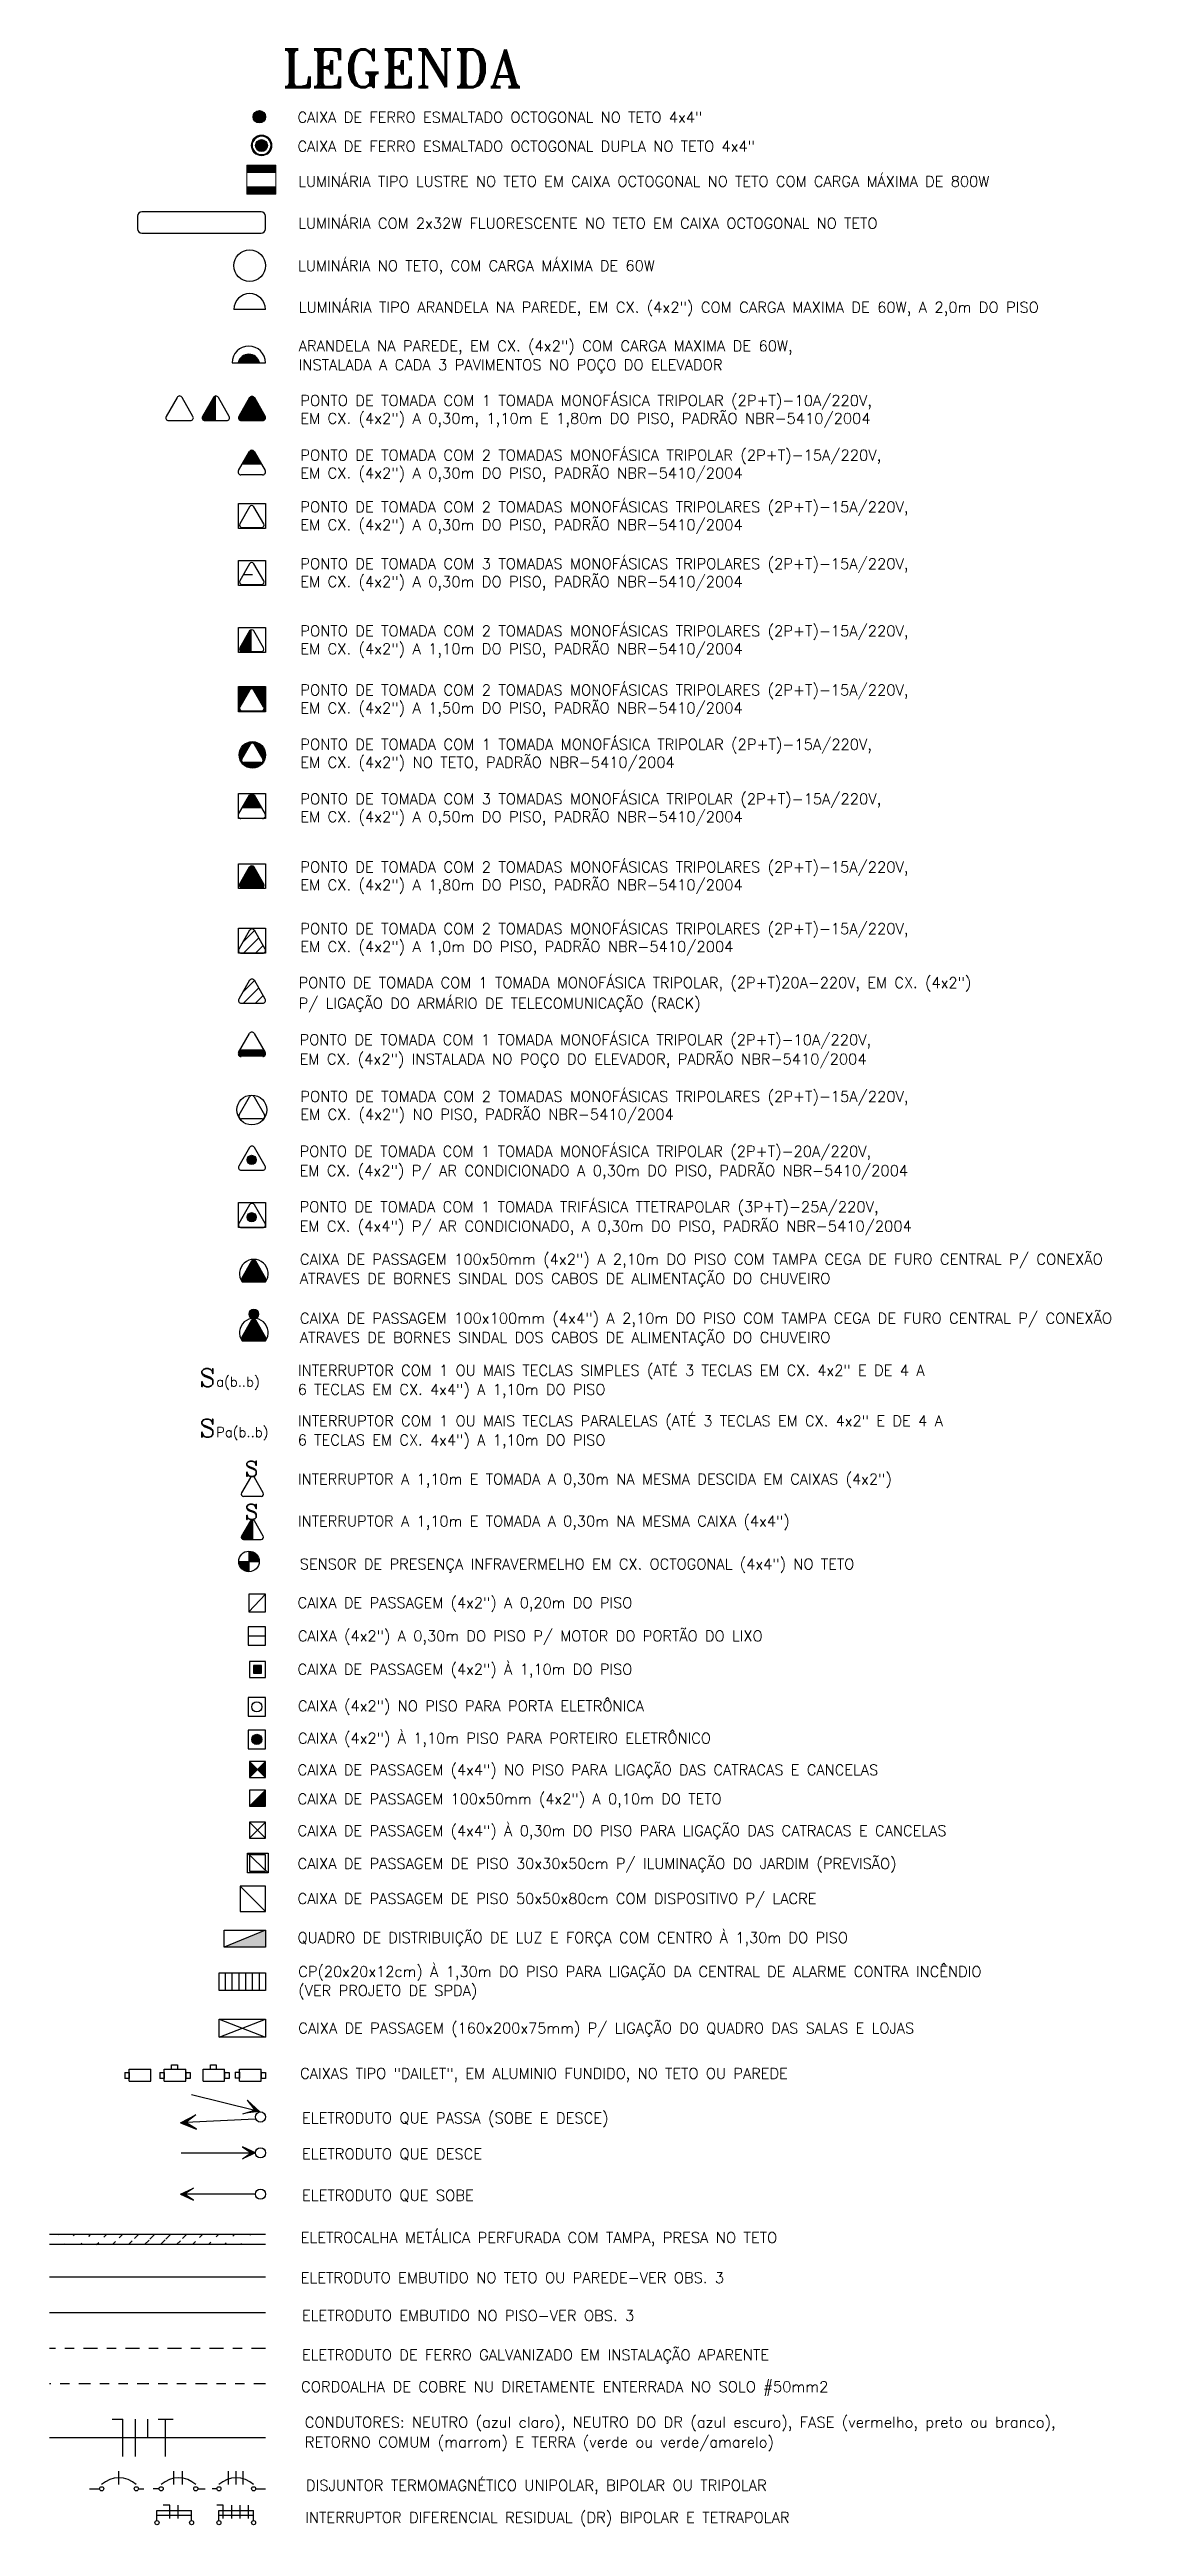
# Model space of a CAD drawing. Extents: x 544 to 914, y -40 to 56.
# Drawn here: x 589.24 to 601.02, y 0.08 to 26.6 of the extents above; entities that cross this region are included whole.
import ezdxf
from ezdxf.lldxf.tags import DXFTag

# ---------------------------------------------------------------- set-up
doc = ezdxf.new("R2010")
doc.units = 0
doc.header["$LTSCALE"] = 0.5
doc.header["$MEASUREMENT"] = 0
for name, pattern in [('CONTINU', [0]), ('DASHDOT2', [0.5, 0.25, -0.125, 0, -0.125]), ('DIVIDE', [1.25, 0.5, -0.25, 0, -0.25, 0, -0.25]), ('TRAÇOPONTO', [1, 0.5, -0.25, 0, -0.25])]:
    doc.linetypes.add(name, pattern=pattern)
doc.layers.get('0').update_dxf_attribs({"linetype": 'CONTINUOUS'})
for name, color, linetype in [('CABOS', 5, 'CONTINUOUS'), ('Carimbo', 2, 'CONTINUOUS'), ('CFTVS', 3, 'CONTINUOUS'), ('CONDULETE', 251, 'CONTINUOUS'), ('ELE-ELETROCALHA', 250, 'CONTINUOUS'), ('ELE-ILUM.EXTERNA', 3, 'CONTINUOUS'), ('ELE-TEXTO - TOMADAS', 250, 'CONTINUOUS'), ('ELE-TOMADAS-DUPLAS', 3, 'CONTINUOUS'), ('ELE-TOMADAS-SIMPLES', 3, 'CONTINUOUS'), ('FIAÇÃO', 15, 'CONTINUOUS'), ('IE-SIM', 3, 'CONTINUOUS'), ('Legenda', 250, 'CONTINUOUS'), ('LUMINO', 3, 'CONTINUOUS'), ('PERFIL', 3, 'CONTINUOUS'), ('REDE-ESTRUTURADA', 3, 'CONTINUOUS'), ('REDE-TEXTOREDE', 250, 'CONTINUOUS'), ('S3', 3, 'CONTINUOUS'), ('SETAS', 1, 'CONTINUOUS'), ('T', 250, 'CONTINUOUS'), ('TOMADAS', 3, 'CONTINUOUS')]:
    doc.layers.add(name, color=color, linetype=linetype)
doc.layers.add('Luminotécnico', color=142, linetype='CONTINUOUS', lineweight=0)
doc.styles.add('ROMANC', font='romanc.shx')
doc.styles.add('ROMANT', font='romant', dxfattribs={"height": 0.2})
tags = doc.linetypes.add('HIDDEN2', pattern=[0.1875, 0.125, -0.0625]).pattern_tags.tags
tags[6:7] = [DXFTag(74, 4), DXFTag(75, 0), DXFTag(340, '0'), DXFTag(46, 1.0), DXFTag(50, 0.0), DXFTag(44, 0.0), DXFTag(45, 0.0)]
tags[4:5] = [DXFTag(74, 4), DXFTag(75, 0), DXFTag(340, '0'), DXFTag(46, 1.0), DXFTag(50, 0.0), DXFTag(44, 0.0), DXFTag(45, 0.0)]

msp = doc.modelspace()

# ---------------------------------------------------------------- texts
at = {"layer": 'Carimbo', "color": 3, "style": 'ROMANT'}
msp.add_text('LEGENDA', height=0.4017, dxfattribs=at).set_placement((591.733, 26.197))
at = {"layer": 'Legenda', "color": 250, "style": 'ROMANC'}
for s, height, p in [('CAIXA DE FERRO ESMALTADO OCTOGONAL NO TETO 4x4"', 0.11446, (591.899, 25.816)), ('CAIXA DE FERRO ESMALTADO OCTOGONAL DUPLA NO TETO 4x4"', 0.11446, (591.899, 25.506)), ('LUMINÁRIA TIPO LUSTRE NO TETO EM CAIXA OCTOGONAL NO TETO COM CARGA MÁXIMA DE 800W', 0.11446, (591.907, 25.129)), ('LUMINÁRIA COM 2x32W FLUORESCENTE NO TETO EM CAIXA OCTOGONAL NO TETO', 0.11446, (591.907, 24.681)), ('LUMINÁRIA NO TETO, COM CARGA MÁXIMA DE 60W', 0.11446, (591.905, 24.227)), ('LUMINÁRIA TIPO ARANDELA NA PAREDE, EM CX. (4x2") COM CARGA MAXIMA DE 60W, A 2,0m DO PISO', 0.11542, (591.911, 23.782)), ('ARANDELA NA PAREDE, EM CX. (4x2") COM CARGA MAXIMA DE 60W, ', 0.11542, (591.911, 23.368)), ('INSTALADA A CADA 3 PAVIMENTOS NO POÇO DO ELEVADOR ', 0.11542, (591.911, 23.165)), ('PONTO DE TOMADA COM 1 TOMADA MONOFÁSICA TRIPOLAR (2P+T)-10A/220V, ', 0.11542, (591.929, 22.783)), ('EM CX. (4x2") A 0,30m, 1,10m E 1,80m DO PISO, PADRÃO NBR-5410/2004', 0.11542, (591.929, 22.591)), ('PONTO DE TOMADA COM 2 TOMADAS MONOFÁSICA TRIPOLAR (2P+T)-15A/220V, ', 0.11542, (591.929, 22.198)), ('EM CX. (4x2") A 0,30m DO PISO, PADRÃO NBR-5410/2004', 0.11542, (591.929, 22.006)), ('PONTO DE TOMADA COM 2 TOMADAS MONOFÁSICAS TRIPOLARES (2P+T)-15A/220V, ', 0.11542, (591.929, 21.644)), ('EM CX. (4x2") A 0,30m DO PISO, PADRÃO NBR-5410/2004', 0.11542, (591.929, 21.452)), ('PONTO DE TOMADA COM 3 TOMADAS MONOFÁSICAS TRIPOLARES (2P+T)-15A/220V, ', 0.11542, (591.929, 21.035)), ('EM CX. (4x2") A 0,30m DO PISO, PADRÃO NBR-5410/2004', 0.11542, (591.929, 20.843)), ('PONTO DE TOMADA COM 2 TOMADAS MONOFÁSICAS TRIPOLARES (2P+T)-15A/220V, ', 0.11542, (591.929, 20.316)), ('EM CX. (4x2") A 1,10m DO PISO, PADRÃO NBR-5410/2004', 0.11542, (591.929, 20.124)), ('PONTO DE TOMADA COM 2 TOMADAS MONOFÁSICAS TRIPOLARES (2P+T)-15A/220V, ', 0.11542, (591.929, 19.683)), ('EM CX. (4x2") A 1,50m DO PISO, PADRÃO NBR-5410/2004', 0.11542, (591.929, 19.491)), ('PONTO DE TOMADA COM 1 TOMADA MONOFÁSICA TRIPOLAR (2P+T)-15A/220V, ', 0.11542, (591.929, 19.101)), ('EM CX. (4x2") NO TETO, PADRÃO NBR-5410/2004', 0.11542, (591.929, 18.909)), ('PONTO DE TOMADA COM 3 TOMADAS MONOFÁSICA TRIPOLAR (2P+T)-15A/220V, ', 0.11542, (591.929, 18.517)), ('EM CX. (4x2") A 0,50m DO PISO, PADRÃO NBR-5410/2004', 0.11542, (591.929, 18.326)), ('PONTO DE TOMADA COM 2 TOMADAS MONOFÁSICAS TRIPOLARES (2P+T)-15A/220V, ', 0.11542, (591.929, 17.788)), ('EM CX. (4x2") A 1,80m DO PISO, PADRÃO NBR-5410/2004', 0.11542, (591.929, 17.596)), ('PONTO DE TOMADA COM 2 TOMADAS MONOFÁSICAS TRIPOLARES (2P+T)-15A/220V, ', 0.11542, (591.929, 17.128)), ('EM CX. (4x2") A 1,0m DO PISO, PADRÃO NBR-5410/2004', 0.11542, (591.929, 16.936)), ('PONTO DE TOMADA COM 1 TOMADA MONOFÁSICA TRIPOLAR, (2P+T)20A-220V, EM CX. (4x2") ', 0.11446, (591.911, 16.55)), ('P/ LIGAÇÃO DO ARMÁRIO DE TELECOMUNICAÇÃO (RACK)', 0.11446, (591.911, 16.329)), ('PONTO DE TOMADA COM 1 TOMADA MONOFÁSICA TRIPOLAR (2P+T)-10A/220V, ', 0.11542, (591.92, 15.938)), ('EM CX. (4x2") INSTALADA NO POÇO DO ELEVADOR, PADRÃO NBR-5410/2004', 0.11542, (591.921, 15.731)), ('PONTO DE TOMADA COM 2 TOMADAS MONOFÁSICAS TRIPOLARES (2P+T)-15A/220V, ', 0.11542, (591.929, 15.331)), ('EM CX. (4x2") NO PISO, PADRÃO NBR-5410/2004', 0.11542, (591.929, 15.14)), ('PONTO DE TOMADA COM 1 TOMADA MONOFÁSICA TRIPOLAR (2P+T)-20A/220V, ', 0.11542, (591.92, 14.744)), ('EM CX. (4x2") P/ AR CONDICIONADO A 0,3Om DO PISO, PADRÃO NBR-5410/2004', 0.11542, (591.921, 14.537)), ('PONTO DE TOMADA COM 1 TOMADA TRIFÁSICA TTETRAPOLAR (3P+T)-25A/220V, ', 0.11542, (591.92, 14.149)), ('EM CX. (4x4") P/ AR CONDICIONADO, A 0,30m DO PISO, PADRÃO NBR-5410/2004', 0.11542, (591.921, 13.942)), ('ATRAVES DE BORNES SINDAL DOS CABOS DE ALIMENTAÇÃO DO CHUVEIRO', 0.11542, (591.924, 13.382)), ('CAIXA DE PASSAGEM 100x50mm (4x2") A 2,10m DO PISO COM TAMPA CEGA DE FURO CENTRAL P/ CONEXÃO ', 0.11542, (591.924, 13.588)), ('CAIXA DE PASSAGEM 100x100mm (4x4") A 2,10m DO PISO COM TAMPA CEGA DE FURO CENTRAL P/ CONEXÃO ', 0.11542, (591.924, 12.956)), ('ATRAVES DE BORNES SINDAL DOS CABOS DE ALIMENTAÇÃO DO CHUVEIRO', 0.11542, (591.924, 12.751)), ('INTERRUPTOR COM 1 OU MAIS TECLAS SIMPLES (ATÉ 3 TECLAS EM CX. 4x2" E DE 4 A ', 0.11446, (591.905, 12.399)), ('a(b..b)', 0.1039, (591.027, 12.282)), ('6 TECLAS EM CX. 4x4") A 1,10m DO PISO', 0.11446, (591.901, 12.194)), ('INTERRUPTOR COM 1 OU MAIS TECLAS PARALELAS (ATÉ 3 TECLAS EM CX. 4x2" E DE 4 A ', 0.11446, (591.905, 11.858)), ('Pa(b..b)', 0.1039, (591.027, 11.742)), ('6 TECLAS EM CX. 4x4") A 1,10m DO PISO', 0.11446, (591.901, 11.653)), ('INTERRUPTOR A 1,10m E TOMADA A 0,30m NA MESMA DESCIDA EM CAIXAS (4x2")', 0.11446, (591.904, 11.235)), ('INTERRUPTOR A 1,10m E TOMADA A 0,30m NA MESMA CAIXA (4x4")', 0.11446, (591.904, 10.784)), ('SENSOR DE PRESENÇA INFRAVERMELHO EM CX. OCTOGONAL (4x4") NO TETO', 0.11446, (591.923, 10.325)), ('CAIXA DE PASSAGEM (4x2") A 0,20m DO PISO', 0.11446, (591.9, 9.91)), ('CAIXA (4x2") A 0,30m DO PISO P/ MOTOR DO PORTÃO DO LIXO', 0.11446, (591.903, 9.555)), ('CAIXA DE PASSAGEM (4x2") À 1,10m DO PISO', 0.11446, (591.9, 9.198)), ('CAIXA (4x2") NO PISO PARA PORTA ELETRÔNICA', 0.11446, (591.903, 8.805)), ('CAIXA (4x2") À 1,10m PISO PARA PORTEIRO ELETRÔNICO', 0.11446, (591.903, 8.46)), ('CAIXA DE PASSAGEM (4x4") NO PISO PARA LIGAÇÃO DAS CATRACAS E CANCELAS', 0.11446, (591.9, 8.121)), ('CAIXA DE PASSAGEM 100x50mm (4x2") A 0,10m DO TETO', 0.11446, (591.9, 7.81)), ('CAIXA DE PASSAGEM (4x4") À 0,30m DO PISO PARA LIGAÇÃO DAS CATRACAS E CANCELAS', 0.11446, (591.9, 7.469)), ('CAIXA DE PASSAGEM DE PISO 30x30x50cm P/ ILUMINAÇÃO DO JARDIM (PREVISÃO)', 0.11446, (591.9, 7.117)), ('CAIXA DE PASSAGEM DE PISO 50x50x80cm COM DISPOSITIVO P/ LACRE', 0.11446, (591.9, 6.742)), ('QUADRO DE DISTRIBUIÇÃO DE LUZ E FORÇA COM CENTRO À 1,30m DO PISO', 0.11446, (591.9, 6.324))]:
    msp.add_text(s, height=height, dxfattribs=at).set_placement(p)
at = {"layer": 'T', "color": 250, "style": 'ROMANC'}
for s, height, p in [('CP(20x20x12cm) À 1,30m DO PISO PARA LIGAÇÃO DA CENTRAL DE ALARME CONTRA INCÊNDIO', 0.11446, (591.907, 5.961)), ('(VER PROJETO DE SPDA)', 0.11446, (591.907, 5.757)), ('CAIXA DE PASSAGEM (160x200x75mm) P/ LIGAÇÃO DO QUADRO DAS SALAS E LOJAS', 0.11446, (591.907, 5.355)), ('CAIXAS TIPO "DAILET", EM ALUMINIO FUNDIDO, NO TETO OU PAREDE', 0.11446, (591.927, 4.87)), ('ELETRODUTO QUE PASSA (SOBE E DESCE)', 0.11542, (591.947, 4.392)), ('ELETRODUTO QUE DESCE', 0.11542, (591.947, 4.008)), ('ELETRODUTO QUE SOBE', 0.11542, (591.947, 3.565)), ('ELETROCALHA METÁLICA PERFURADA COM TAMPA, PRESA NO TETO', 0.11542, (591.933, 3.112)), ('ELETRODUTO EMBUTIDO NO TETO OU PAREDE-VER OBS. 3', 0.11542, (591.933, 2.682)), ('ELETRODUTO EMBUTIDO NO PISO-VER OBS. 3', 0.11542, (591.945, 2.277)), ('ELETRODUTO DE FERRO GALVANIZADO EM INSTALAÇÃO APARENTE', 0.11542, (591.945, 1.856)), ('CORDOALHA DE COBRE NU DIRETAMENTE ENTERRADA NO SOLO #50mm2', 0.11542, (591.937, 1.515)), ('CONDUTORES: NEUTRO (azul claro), NEUTRO DO DR (azul escuro), FASE (vermelho, preto ou branco),', 0.11542, (591.977, 1.135)), ('RETORNO COMUM (marrom) E TERRA (verde ou verde/amarelo)', 0.11542, (591.977, 0.922)), ('DISJUNTOR TERMOMAGNÉTICO UNIPOLAR, BIPOLAR OU TRIPOLAR', 0.11542, (591.989, 0.459, 17.222)), ('INTERRUPTOR DIFERENCIAL RESIDUAL (DR) BIPOLAR E TETRAPOLAR', 0.11542, (591.981, 0.115, 17.222))]:
    msp.add_text(s, height=height, dxfattribs=at).set_placement(p)
at = {"layer": 'TOMADAS', "color": 3, "style": 'ROMANC'}
for height, p in [(0.194, (590.85, 12.281)), (0.194, (590.85, 11.74)), (0.165, (591.336, 11.32)), (0.165, (591.336, 10.858))]:
    msp.add_text('S', height=height, dxfattribs=at).set_placement(p)

# ---------------------------------------------------------------- blocks, each defined once
blk = doc.blocks.new('RVP-3')
at = {"layer": 'REDE-ESTRUTURADA'}
for p, q in [((-0.081, 0.173), (-0.081, 0)), ((0.081, 0.173), (-0.081, 0.173)), ((-0.081, 0), (0.081, 0)), ((0.081, 0), (0.081, 0.173))]:
    blk.add_line(p, q, dxfattribs=at)
blk.add_circle((0, 0.087), 0.0473, dxfattribs=at)
at = {"layer": 'REDE-TEXTOREDE', "color": 250, "style": 'ROMANC', "flags": 1}
blk.add_attdef('LAYER', (0.107, 0.031), '', height=0.085, dxfattribs=at)
blk = doc.blocks.new('T3')
at = {"layer": 'ELE-TOMADAS-SIMPLES'}
for p, q in [((-0.018, 0.171), (-0.098, 0.031)), ((-0.08, 0), (0.08, 0)), ((-0.069, 0.082), (0.019, 0.17)), ((-0.063, 0), (0.051, 0.114)), ((0.098, 0.031), (0.018, 0.171)), ((0.026, 0), (0.083, 0.058))]:
    blk.add_line(p, q, dxfattribs=at)
for centre, start, end in [((-0.08, 0.021), 150, 270), ((0, 0.16), 30, 150), ((0.08, 0.021), 270, 30)]:
    blk.add_arc(centre, 0.0208, start, end, dxfattribs=at)
at = {"layer": 'ELE-TEXTO - TOMADAS', "style": 'ROMANC'}
blk.add_attdef('CIRCUITO', (0.138, 0.001), '', height=0.085, dxfattribs=at)
blk = doc.blocks.new('LUM ELE')
at = {"layer": 'ELE-ILUM.EXTERNA'}
blk.add_hatch(color=256, dxfattribs=at).paths.add_polyline_path([(0.099, 0, 0.807398), (-0.099, 0)])
blk.add_line((-0.156, 0), (0.156, 0), dxfattribs=at)
for centre, radius, start, end in [((0, 0), 0.156, 0, 180), ((0, -0.021), 0.101, 12.1653, 167.8347)]:
    blk.add_arc(centre, radius, start, end, dxfattribs=at)
at = {"layer": 'ELE-TEXTO - TOMADAS', "style": 'ROMANC'}
blk.add_attdef('XX', (0.181, -0.008), '', height=0.085, dxfattribs=at)
blk = doc.blocks.new('T6')
at = {"layer": 'ELE-TOMADAS-SIMPLES'}
for p, q in [((-0.018, 0.171), (-0.098, 0.031)), ((-0.08, 0), (0.08, 0)), ((0.018, 0.171), (0.098, 0.031)), ((0.098, 0.031), (0.018, 0.171))]:
    blk.add_line(p, q, dxfattribs=at)
for centre, start, end in [((-0.08, 0.021), 150, 270), ((0, 0.16), 30, 150), ((0.08, 0.021), 270, 30), ((0.08, 0.021), 270, 30)]:
    blk.add_arc(centre, 0.0208, start, end, dxfattribs=at)
for points in [[(-0.099, 0.011), (-0.098, 0.031), (-0.101, 0.022)], [(-0.101, 0.022), (-0.098, 0.031), (-0.1, 0.027)], [(-0.099, 0.011), (-0.101, 0.022), (-0.101, 0.017)], [(-0.08, 0), (-0.098, 0.031), (-0.099, 0.011)], [(-0.099, 0.011), (-0.08, 0), (-0.091, 0.003)], [(-0.099, 0.011), (-0.091, 0.003), (-0.095, 0.006)], [(-0.08, 0), (-0.098, 0.031), (0, 0), (0, 0.181)], [(-0.098, 0.031), (0, 0.181), (-0.018, 0.171)], [(-0.091, 0.003), (-0.08, 0), (-0.086, 0.001)], [(0, 0.181), (-0.018, 0.171), (-0.011, 0.178)], [(-0.018, 0.171), (-0.011, 0.178), (0, 0.181)], [(-0.018, 0.171), (-0.011, 0.178), (-0.015, 0.174)], [(-0.018, 0.171), (-0.015, 0.174), (-0.017, 0.172)], [(-0.018, 0.171), (-0.015, 0.174), (-0.017, 0.173)], [(-0.015, 0.174), (-0.011, 0.178), (-0.013, 0.176)], [(0, 0.181), (-0.011, 0.178), (-0.006, 0.18)], [(-0.011, 0.178), (-0.006, 0.18), (-0.009, 0.179)], [(-0.006, 0.18), (0, 0.181), (-0.003, 0.181)], [(0.006, 0.18), (0, 0.181), (0.003, 0.181)], [(0, 0.181), (0.011, 0.178), (0.006, 0.18)], [(0.018, 0.171), (0.011, 0.178), (0, 0.181)], [(0, 0.181), (0.018, 0.171), (0.011, 0.178)], [(0.098, 0.031), (0, 0.181), (0.018, 0.171)], [(0.08, 0), (0.098, 0.031), (0, 0), (0, 0.181)], [(0.011, 0.178), (0.006, 0.18), (0.009, 0.179)], [(0.015, 0.174), (0.011, 0.178), (0.013, 0.176)], [(0.018, 0.171), (0.011, 0.178), (0.015, 0.174)], [(0.018, 0.171), (0.015, 0.174), (0.017, 0.173)], [(0.018, 0.171), (0.015, 0.174), (0.017, 0.172)], [(0.08, 0), (0.098, 0.031), (0.099, 0.011)], [(0.099, 0.011), (0.08, 0), (0.091, 0.003)], [(0.091, 0.003), (0.08, 0), (0.086, 0.001)], [(0.099, 0.011), (0.091, 0.003), (0.095, 0.006)], [(0.101, 0.022), (0.098, 0.031), (0.1, 0.027)], [(0.099, 0.011), (0.098, 0.031), (0.101, 0.022)], [(0.099, 0.011), (0.101, 0.022), (0.101, 0.017)]]:
    blk.add_solid(points, dxfattribs=at)
at = {"layer": 'ELE-TEXTO - TOMADAS', "style": 'ROMANC'}
blk.add_attdef('CIRCUITO', (0.138, 0.052), '', height=0.085, dxfattribs=at)
blk = doc.blocks.new('T5')
at = {"layer": 'ELE-TOMADAS-DUPLAS'}
for p, q in [((-0.112, 0.206), (0.112, 0.206)), ((-0.112, 0), (-0.112, 0.206)), ((0.112, 0.206), (0.112, 0)), ((0.112, 0), (-0.112, 0)), ((-0.02, 0.179), (-0.1, 0.039)), ((-0.082, 0.008), (0.079, 0.008)), ((0.097, 0.039), (0.016, 0.179))]:
    blk.add_line(p, q, dxfattribs=at)
for centre, start, end in [((-0.082, 0.029), 150, 270), ((-0.002, 0.168), 30, 150), ((0.079, 0.029), 270, 30)]:
    blk.add_arc(centre, 0.0208, start, end, dxfattribs=at)
at = {"layer": 'ELE-TEXTO - TOMADAS', "style": 'ROMANC'}
blk.add_attdef('CIRCUITO', (0.138, 0.061), '', height=0.085, dxfattribs=at)
blk = doc.blocks.new('T8')
at = {"layer": 'ELE-TOMADAS-SIMPLES'}
blk.add_hatch(color=256, dxfattribs=at).paths.add_polyline_path([(0.018, 0.171, 0.577373), (-0.018, 0.171, -0.000017), (-0.018, 0.171), (-0.069, 0.082), (0.069, 0.082)])
for p, q in [((-0.098, 0.031), (-0.018, 0.171)), ((0.08, 0), (-0.08, 0)), ((-0.069, 0.082), (0.069, 0.082)), ((0.018, 0.171), (0.098, 0.031))]:
    blk.add_line(p, q, dxfattribs=at)
for centre, start, end in [((-0.08, 0.021), 150, 270), ((0, 0.16), 30, 150), ((0.08, 0.021), 270, 30)]:
    blk.add_arc(centre, 0.0208, start, end, dxfattribs=at)
at = {"layer": 'ELE-TEXTO - TOMADAS', "style": 'ROMANC'}
blk.add_attdef('CIRCUITO', (0.138, 0.023), '', height=0.085, dxfattribs=at)
blk = doc.blocks.new('T2')
at = {"layer": 'ELE-TOMADAS-SIMPLES'}
for p, q in [((-0.018, 0.171), (-0.098, 0.031)), ((-0.08, 0), (0.08, 0)), ((0.098, 0.031), (0.018, 0.171))]:
    blk.add_line(p, q, dxfattribs=at)
for centre, start, end in [((-0.08, 0.021), 150, 270), ((0, 0.16), 30, 150), ((0.08, 0.021), 270, 30)]:
    blk.add_arc(centre, 0.0208, start, end, dxfattribs=at)
for points in [[(-0.101, 0.022), (-0.098, 0.031), (-0.1, 0.027)], [(-0.099, 0.011), (-0.098, 0.031), (-0.101, 0.022)], [(-0.099, 0.011), (-0.101, 0.022), (-0.101, 0.017)], [(-0.08, 0), (-0.098, 0.031), (-0.099, 0.011)], [(-0.099, 0.011), (-0.091, 0.003), (-0.095, 0.006)], [(-0.099, 0.011), (-0.08, 0), (-0.091, 0.003)], [(-0.098, 0.031), (0, 0.181), (-0.018, 0.171)], [(-0.08, 0), (-0.098, 0.031), (0, 0), (0, 0.181)], [(-0.091, 0.003), (-0.08, 0), (-0.086, 0.001)], [(-0.018, 0.171), (-0.011, 0.178), (0, 0.181)], [(0, 0.181), (-0.018, 0.171), (-0.011, 0.178)], [(-0.018, 0.171), (-0.011, 0.178), (-0.015, 0.174)], [(-0.018, 0.171), (-0.015, 0.174), (-0.017, 0.173)], [(-0.018, 0.171), (-0.015, 0.174), (-0.017, 0.172)], [(-0.015, 0.174), (-0.011, 0.178), (-0.013, 0.176)], [(0, 0.181), (-0.011, 0.178), (-0.006, 0.18)], [(-0.011, 0.178), (-0.006, 0.18), (-0.009, 0.179)], [(-0.006, 0.18), (0, 0.181), (-0.003, 0.181)]]:
    blk.add_solid(points, dxfattribs=at)
at = {"layer": 'ELE-TEXTO - TOMADAS', "style": 'ROMANC'}
blk.add_attdef('CIRCUITO', (0.138, 0.022), '', height=0.085, dxfattribs=at)

# ---------------------------------------------------------------- hatches: boundary and pattern name
at = {"layer": 'ELE-ELETROCALHA', "linetype": 'CONTINU'}
h = msp.add_hatch(color=3, dxfattribs=at)
h.paths.add_polyline_path([(591.556, 19.777), (591.265, 19.777), (591.265, 19.509), (591.556, 19.509)])
h.paths.add_polyline_path([(591.536, 19.56, -0.57735), (591.513, 19.519), (591.304, 19.519, -0.57735), (591.281, 19.56), (591.385, 19.741, -0.57735), (591.432, 19.741)], flags=16)
at = {"layer": 'ELE-ELETROCALHA'}
h = msp.add_hatch(dxfattribs=at)
h.set_pattern_fill('ANSI31', color=256, scale=0.038154, style=0)
h.set_pattern_definition([(45, (54.71901, -313.50116), (-0.085659015, 0.085659015), [])])
edge = h.paths.add_edge_path()
edge.add_line((591.556, 3.202), (589.242, 3.202))
edge.add_line((591.556, 3.094), (589.242, 3.094))
at = {"layer": 'ELE-TOMADAS-DUPLAS'}
for points in [[(591.512, 9.295), (591.429, 9.295), (591.429, 9.212), (591.512, 9.212)], [(591.471, 8.181), (591.385, 8.267), (591.385, 8.095)], [(591.471, 8.181), (591.556, 8.267), (591.556, 8.095)]]:
    msp.add_hatch(color=256, dxfattribs=at).paths.add_polyline_path(points)
at = {"layer": 'ELE-TOMADAS-SIMPLES'}
h = msp.add_hatch(color=256, dxfattribs=at)
h.paths.add_polyline_path([(591.557, 19.046, 1), (591.273, 19.046, 1)])
h.paths.add_polyline_path([(591.302, 19.001), (591.394, 19.161, -0.57735), (591.435, 19.161), (591.527, 19.001, -0.57735), (591.507, 18.965), (591.322, 18.965, -0.57735)], flags=16)
for points in [[(591.456, 14.71, 1), (591.359, 14.71, 1)], [(591.456, 14.096, 1), (591.359, 14.096, 1)]]:
    msp.add_hatch(color=256, dxfattribs=at).paths.add_polyline_path(points)
at = {"layer": 'LUMINO'}
msp.add_hatch(color=256, dxfattribs=at).paths.add_polyline_path([(591.45, 25.571, -1), (591.577, 25.571, -1)])
at = {"layer": 'Luminotécnico', "linetype": 'CONTINU'}
h = msp.add_hatch(color=3, dxfattribs=at)
h.paths.add_polyline_path([(591.625, 25.572, 1), (591.403, 25.572, 1)])
h.paths.add_polyline_path([(591.416, 25.572, -1), (591.612, 25.572, -1)], flags=16)
h = msp.add_hatch(color=3, dxfattribs=at)
h.paths.add_polyline_path([(591.666, 25.362), (591.358, 25.362), (591.434, 25.284), (591.624, 25.284), (591.666, 25.319)])
h.paths.add_polyline_path([(591.666, 25.319), (591.624, 25.284), (591.666, 25.284)])
h.paths.add_polyline_path([(591.358, 25.362), (591.355, 25.362), (591.355, 25.284), (591.434, 25.284)])
h.paths.add_polyline_path([(591.44, 25.128), (591.355, 25.128), (591.355, 25.056)])
h.paths.add_polyline_path([(591.587, 25.128), (591.44, 25.128), (591.355, 25.056), (591.355, 25.05), (591.663, 25.05)])
h.paths.add_polyline_path([(591.666, 25.128), (591.587, 25.128), (591.663, 25.05), (591.666, 25.05)])
at = {"layer": 'PERFIL', "linetype": 'DASHDOT2', "ltscale": 0.05}
msp.add_hatch(color=256, dxfattribs=at).paths.add_polyline_path([(591.556, 7.959), (591.385, 7.788), (591.556, 7.788)])
h = msp.add_hatch(dxfattribs=at)
h.set_pattern_fill('LINE', color=256, scale=0.022893, angle=90, style=0)
h.set_pattern_definition([(90, (54.71901, -313.426225), (-0.072684084, 4e-18), [])])
h.paths.add_polyline_path([(591.058, 6.006), (591.058, 5.815), (591.556, 5.815), (591.556, 6.006)])
at = {"layer": 'REDE-ESTRUTURADA', "linetype": 'Continuous', "lineweight": 0}
msp.add_hatch(color=256, dxfattribs=at).paths.add_polyline_path([(591.409, 8.504, 1), (591.518, 8.504, 1)])
at = {"layer": 'S3', "linetype": 'Continuous'}
msp.add_hatch(color=256, dxfattribs=at).paths.add_polyline_path([(591.556, 25.879, 1), (591.424, 25.879, 1)])
at = {"layer": 'TOMADAS'}
for points in [[(591.534, 15.893), (591.287, 15.893), (591.268, 15.861, 0.57735), (591.294, 15.816), (591.526, 15.816, 0.57735), (591.552, 15.861)], [(591.406, 13.625, -0.267949), (591.429, 13.638), (591.429, 13.403), (591.325, 13.403, -0.57735), (591.302, 13.444)], [(591.453, 13.625, 0.267949), (591.429, 13.638), (591.429, 13.403), (591.534, 13.403, 0.57735), (591.557, 13.444)], [(591.406, 12.993, -0.267949), (591.429, 13.006), (591.429, 12.772), (591.325, 12.772, -0.57735), (591.302, 12.812)], [(591.379, 13.059, 1), (591.483, 13.059, 1)], [(591.453, 12.993, 0.267949), (591.429, 13.006), (591.429, 12.772), (591.534, 12.772, 0.57735), (591.557, 12.812)], [(591.3, 10.682, 0.57735), (591.321, 10.645), (591.416, 10.645), (591.416, 10.858, 0.267949), (591.395, 10.846)], [(591.379, 10.3), (591.379, 10.41), (591.269, 10.41, 0.414214)], [(591.489, 10.41, 0.414214), (591.379, 10.52), (591.379, 10.41)], [(591.556, 6.279), (591.556, 6.463), (591.113, 6.279)]]:
    msp.add_hatch(color=256, dxfattribs=at).paths.add_polyline_path(points)

# ---------------------------------------------------------------- linework, layer by layer
at = {"layer": 'CABOS'}
for p, q in [((591.556, 2.745), (589.242, 2.745)), ((591.556, 1.024), (589.242, 1.024))]:
    msp.add_line(p, q, dxfattribs=at)
at = {"layer": 'CABOS', "linetype": 'HIDDEN2', "ltscale": 3}
msp.add_line((591.556, 2.364), (589.242, 2.364), dxfattribs=at)
at = {"layer": 'CABOS', "linetype": 'TRAÇOPONTO', "ltscale": 0.6}
msp.add_line((591.556, 1.983), (589.242, 1.983), dxfattribs=at)
at = {"layer": 'CABOS', "linetype": 'DIVIDE', "ltscale": 0.5}
msp.add_line((591.556, 1.602), (589.242, 1.602), dxfattribs=at)
at = {"layer": 'CFTVS'}
for p, q in [((591.058, 5.316), (591.556, 5.507)), ((591.058, 5.507), (591.556, 5.316))]:
    msp.add_line(p, q, dxfattribs=at)
for points in [[(591.058, 6.006), (591.556, 6.006), (591.556, 5.815), (591.058, 5.815)], [(591.058, 5.507), (591.556, 5.507), (591.556, 5.316), (591.058, 5.316)]]:
    msp.add_lwpolyline(points, close=True, dxfattribs=at)
at = {"layer": 'CONDULETE'}
for p, q in [((590.049, 4.938), (590.049, 4.875)), ((590.049, 4.938), (590.096, 4.938)), ((590.096, 4.874), (590.049, 4.874)), ((590.096, 4.846), (590.096, 4.973)), ((590.096, 4.973), (590.327, 4.973)), ((590.096, 4.938), (590.096, 4.874)), ((590.096, 4.846), (590.327, 4.846)), ((590.327, 4.846), (590.327, 4.973)), ((590.424, 4.938), (590.424, 4.875)), ((590.424, 4.938), (590.471, 4.938)), ((590.471, 4.874), (590.424, 4.874)), ((590.471, 4.846), (590.471, 4.973)), ((590.471, 4.973), (590.702, 4.973)), ((590.471, 4.938), (590.471, 4.874)), ((590.471, 4.846), (590.702, 4.846)), ((590.549, 5.02), (590.613, 5.02)), ((590.549, 4.973), (590.549, 5.02)), ((590.549, 4.973), (590.613, 4.973)), ((590.613, 5.02), (590.613, 4.973)), ((590.702, 4.846), (590.702, 4.973)), ((590.702, 4.874), (590.702, 4.948)), ((590.702, 4.944), (590.702, 4.875)), ((590.702, 4.938), (590.749, 4.938)), ((590.749, 4.874), (590.702, 4.874)), ((590.749, 4.938), (590.749, 4.874)), ((590.887, 4.846), (590.887, 4.973)), ((590.887, 4.973), (591.118, 4.973)), ((590.887, 4.846), (591.118, 4.846)), ((590.965, 4.973), (590.965, 5.02)), ((590.965, 5.02), (591.029, 5.02)), ((590.965, 4.973), (591.029, 4.973)), ((591.029, 5.02), (591.029, 4.973)), ((591.118, 4.846), (591.118, 4.973)), ((591.118, 4.874), (591.118, 4.948)), ((591.118, 4.944), (591.118, 4.875)), ((591.118, 4.938), (591.165, 4.938)), ((591.165, 4.874), (591.118, 4.874)), ((591.165, 4.938), (591.165, 4.874)), ((591.232, 4.942), (591.232, 4.877)), ((591.232, 4.942), (591.278, 4.942)), ((591.278, 4.877), (591.232, 4.877)), ((591.278, 4.846), (591.278, 4.973)), ((591.278, 4.973), (591.51, 4.973)), ((591.278, 4.942), (591.278, 4.877)), ((591.278, 4.846), (591.51, 4.846)), ((591.51, 4.846), (591.51, 4.973)), ((591.51, 4.874), (591.51, 4.948)), ((591.51, 4.944), (591.51, 4.875)), ((591.51, 4.938), (591.556, 4.938)), ((591.556, 4.874), (591.51, 4.874)), ((591.556, 4.938), (591.556, 4.874))]:
    msp.add_line(p, q, dxfattribs=at)
at = {"layer": 'ELE-ELETROCALHA'}
for p, q in [((591.556, 3.202), (589.242, 3.202)), ((591.556, 3.094), (589.242, 3.094))]:
    msp.add_line(p, q, dxfattribs=at)
at = {"layer": 'ELE-TOMADAS-DUPLAS'}
for p, q in [((591.265, 20.409), (591.556, 20.409)), ((591.265, 20.141), (591.265, 20.409)), ((591.556, 20.409), (591.556, 20.141)), ((591.556, 20.141), (591.265, 20.141)), ((591.265, 18.633), (591.556, 18.633)), ((591.265, 18.365), (591.265, 18.633)), ((591.556, 18.633), (591.556, 18.365)), ((591.556, 18.365), (591.265, 18.365)), ((591.265, 17.881), (591.556, 17.881)), ((591.265, 17.614), (591.265, 17.881)), ((591.556, 17.881), (591.556, 17.614)), ((591.556, 17.614), (591.265, 17.614)), ((591.266, 17.191), (591.557, 17.191)), ((591.266, 16.923), (591.266, 17.191)), ((591.557, 17.191), (591.557, 16.923)), ((591.557, 16.923), (591.266, 16.923)), ((591.266, 14.252), (591.557, 14.252)), ((591.266, 13.985), (591.266, 14.252)), ((591.557, 14.252), (591.557, 13.985)), ((591.557, 13.985), (591.266, 13.985)), ((591.556, 8.267), (591.385, 8.095)), ((591.385, 8.267), (591.556, 8.095)), ((591.556, 7.959), (591.385, 7.788)), ((591.556, 7.618), (591.385, 7.447)), ((591.385, 7.618), (591.556, 7.447)), ((591.362, 7.285), (591.584, 7.075)), ((591.286, 6.933), (591.556, 6.663))]:
    msp.add_line(p, q, dxfattribs=at)
at = {"layer": 'ELE-TOMADAS-DUPLAS', "color": 3}
for p, q in [((591.265, 19.777), (591.556, 19.777)), ((591.265, 19.509), (591.265, 19.777)), ((591.556, 19.777), (591.556, 19.509)), ((591.556, 19.509), (591.265, 19.509))]:
    msp.add_line(p, q, dxfattribs=at)
at = {"layer": 'ELE-TOMADAS-DUPLAS'}
for points in [[(591.556, 9.339), (591.385, 9.339), (591.385, 9.168), (591.556, 9.168)], [(591.512, 9.295), (591.429, 9.295), (591.429, 9.212), (591.512, 9.212)], [(591.556, 8.267), (591.385, 8.267), (591.385, 8.095), (591.556, 8.095)], [(591.556, 7.959), (591.385, 7.959), (591.385, 7.788), (591.556, 7.788)], [(591.556, 7.618), (591.385, 7.618), (591.385, 7.447), (591.556, 7.447)], [(591.362, 7.285), (591.584, 7.285), (591.584, 7.075), (591.362, 7.075)], [(591.556, 7.267), (591.385, 7.267), (591.385, 7.095), (591.556, 7.095)], [(591.556, 6.933), (591.286, 6.933), (591.286, 6.663), (591.556, 6.663)]]:
    msp.add_lwpolyline(points, close=True, dxfattribs=at)
msp.add_arc((591.409, 18.583), 0.027, 30, 150, dxfattribs=at)
at = {"layer": 'ELE-TOMADAS-SIMPLES', "color": 3}
for p, q in [((591.385, 19.741), (591.281, 19.56)), ((591.536, 19.56), (591.432, 19.741)), ((591.304, 19.519), (591.513, 19.519))]:
    msp.add_line(p, q, dxfattribs=at)
at = {"layer": 'ELE-TOMADAS-SIMPLES'}
for p, q in [((591.302, 19.001), (591.394, 19.161)), ((591.435, 19.161), (591.527, 19.001)), ((591.507, 18.965), (591.322, 18.965)), ((591.385, 14.843), (591.27, 14.643)), ((591.296, 14.598), (591.527, 14.598)), ((591.552, 14.643), (591.437, 14.843)), ((591.385, 14.229), (591.27, 14.029)), ((591.552, 14.029), (591.437, 14.229)), ((591.296, 13.985), (591.527, 13.985))]:
    msp.add_line(p, q, dxfattribs=at)
for centre, radius in [((591.415, 19.046), 0.142), ((591.407, 14.71), 0.0484), ((591.407, 14.096), 0.0484)]:
    msp.add_circle(centre, radius, dxfattribs=at)
at = {"layer": 'ELE-TOMADAS-SIMPLES', "color": 3}
for centre, start, end in [((591.409, 19.727), 30, 150), ((591.304, 19.546), 150, 270), ((591.513, 19.546), 270, 30)]:
    msp.add_arc(centre, 0.027, start, end, dxfattribs=at)
at = {"layer": 'ELE-TOMADAS-SIMPLES'}
for centre, radius, start, end in [((591.415, 19.149), 0.0238, 30, 150), ((591.322, 18.989), 0.0238, 150, 270), ((591.507, 18.989), 0.0238, 270, 30), ((591.411, 14.828), 0.0298, 30, 150), ((591.296, 14.628), 0.0298, 150, 270), ((591.527, 14.628), 0.0298, 270, 30), ((591.411, 14.214), 0.0298, 30, 150), ((591.296, 14.014), 0.0298, 150, 270), ((591.527, 14.014), 0.0298, 270, 30)]:
    msp.add_arc(centre, radius, start, end, dxfattribs=at)
at = {"layer": 'ELE-TOMADAS-SIMPLES', "color": 3}
for points in [[(591.385, 19.741), (591.395, 19.75), (591.389, 19.746)], [(591.385, 19.741), (591.389, 19.746), (591.387, 19.744)], [(591.385, 19.741), (591.389, 19.746), (591.387, 19.743)], [(591.389, 19.746), (591.395, 19.75), (591.392, 19.748)], [(591.409, 19.754), (591.395, 19.75), (591.401, 19.753)], [(591.395, 19.75), (591.401, 19.753), (591.397, 19.752)], [(591.401, 19.753), (591.409, 19.754), (591.405, 19.754)], [(591.277, 19.548), (591.281, 19.56), (591.279, 19.555)], [(591.28, 19.534), (591.277, 19.548), (591.278, 19.541)], [(591.28, 19.534), (591.291, 19.523), (591.285, 19.528)], [(591.291, 19.523), (591.304, 19.519), (591.298, 19.52)]]:
    msp.add_solid(points, dxfattribs=at)
at = {"layer": 'FIAÇÃO'}
for p, q in [((589.912, 1.224), (590.028, 1.224)), ((590.028, 0.824), (590.028, 1.224)), ((590.163, 0.824), (590.163, 1.224)), ((590.297, 1.024), (590.297, 1.224)), ((590.406, 1.224), (590.567, 1.224)), ((590.486, 0.824), (590.486, 1.224))]:
    msp.add_line(p, q, dxfattribs=at)
at = {"layer": 'IE-SIM', "color": 15}
for p, q in [((589.986, 0.527), (589.986, 0.667)), ((590.575, 0.527), (590.575, 0.667)), ((590.665, 0.527), (590.665, 0.667)), ((591.161, 0.527), (591.161, 0.667)), ((591.243, 0.527), (591.243, 0.667)), ((591.317, 0.527), (591.317, 0.667)), ((589.672, 0.48), (589.779, 0.48)), ((590.194, 0.48), (590.253, 0.48)), ((590.194, 0.48), (590.194, 0.48)), ((590.416, 0.48), (590.354, 0.48)), ((590.416, 0.48), (590.416, 0.48)), ((590.53, 0.303), (590.461, 0.303)), ((590.53, 0.163), (590.53, 0.303)), ((590.62, 0.163), (590.62, 0.303)), ((590.831, 0.48), (590.911, 0.48)), ((591.035, 0.48), (590.984, 0.48)), ((591.103, 0.303), (591.034, 0.303)), ((591.103, 0.163), (591.103, 0.303)), ((591.194, 0.163), (591.194, 0.303)), ((591.284, 0.163), (591.284, 0.303)), ((591.374, 0.163), (591.374, 0.303)), ((591.45, 0.48), (591.556, 0.48)), ((590.393, 0.139), (590.393, 0.246)), ((590.393, 0.246), (590.764, 0.246)), ((590.393, 0.196), (590.764, 0.196)), ((590.764, 0.139), (590.764, 0.246)), ((591.057, 0.139), (591.057, 0.246)), ((591.057, 0.246), (591.428, 0.246)), ((591.057, 0.196), (591.428, 0.196)), ((591.428, 0.139), (591.428, 0.246))]:
    msp.add_line(p, q, dxfattribs=at)
for centre in [(589.801, 0.48), (590.172, 0.48), (590.438, 0.48), (590.809, 0.48), (591.057, 0.48), (591.428, 0.48), (590.393, 0.117), (590.764, 0.117), (591.057, 0.117), (591.428, 0.117)]:
    msp.add_circle(centre, 0.022, dxfattribs=at)
for centre in [(589.986, 0.324), (590.624, 0.324), (591.243, 0.324)]:
    msp.add_arc(centre, 0.273, 47.1938, 132.8062, dxfattribs=at)
at = {"layer": 'LUMINO'}
msp.add_circle((591.513, 25.571), 0.0635, dxfattribs=at)
at = {"layer": 'Luminotécnico', "color": 3}
for p, q in [((591.355, 25.284), (591.666, 25.284)), ((591.355, 25.128), (591.666, 25.128))]:
    msp.add_line(p, q, dxfattribs=at)
msp.add_lwpolyline([(591.666, 25.05), (591.666, 25.362), (591.355, 25.362), (591.355, 25.05)], close=True, dxfattribs=at)
at = {"layer": 'Luminotécnico', "color": 3, "linetype": 'CONTINU'}
for radius in [0.111, 0.0976]:
    msp.add_circle((591.514, 25.572), radius, dxfattribs=at)
at = {"layer": 'PERFIL', "linetype": 'DASHDOT2', "ltscale": 0.05}
msp.add_line((591.317, 20.976), (591.5, 20.976), dxfattribs=at)
at = {"layer": 'REDE-ESTRUTURADA'}
for p, q in [((591.376, 10.061), (591.376, 9.869)), ((591.556, 10.061), (591.376, 10.061)), ((591.556, 10.061), (591.376, 9.869)), ((591.376, 9.869), (591.556, 9.869)), ((591.556, 9.869), (591.556, 10.061)), ((591.37, 9.711), (591.37, 9.513)), ((591.556, 9.711), (591.37, 9.711)), ((591.37, 9.612), (591.556, 9.612)), ((591.556, 9.513), (591.556, 9.711)), ((591.37, 9.513), (591.556, 9.513))]:
    msp.add_line(p, q, dxfattribs=at)
at = {"layer": 'S3'}
msp.add_circle((591.49, 25.879), 0.0662, dxfattribs=at)
at = {"layer": 'SETAS', "color": 5}
for p, q in [((590.764, 4.701), (591.443, 4.534)), ((591.444, 4.438), (590.701, 4.402)), ((590.654, 4.077), (591.402, 4.077)), ((591.437, 3.634), (590.689, 3.634))]:
    msp.add_line(p, q, dxfattribs=at)
at = {"layer": 'SETAS', "color": 1}
for p, q in [((591.312, 4.495), (591.443, 4.534)), ((591.358, 4.641), (591.443, 4.534)), ((591.496, 4.517), (591.358, 4.641)), ((590.646, 4.399), (590.811, 4.484)), ((590.646, 4.399), (590.818, 4.331)), ((590.811, 4.484), (590.701, 4.402)), ((590.818, 4.331), (590.701, 4.402)), ((591.447, 4.077), (591.308, 4.14)), ((591.308, 4.14), (591.402, 4.077)), ((591.447, 4.077), (591.308, 4.014)), ((591.308, 4.014), (591.402, 4.077)), ((590.644, 3.634), (590.783, 3.698)), ((590.644, 3.634), (590.783, 3.571)), ((590.783, 3.698), (590.689, 3.634)), ((590.783, 3.571), (590.689, 3.634))]:
    msp.add_line(p, q, dxfattribs=at)
for points in [[(591.496, 4.517), (591.312, 4.495), (591.443, 4.534), (591.312, 4.495)], [(591.496, 4.517), (591.358, 4.641), (591.443, 4.534), (591.358, 4.641)], [(590.646, 4.399), (590.811, 4.484), (590.701, 4.402), (590.811, 4.484)], [(590.646, 4.399), (590.818, 4.331), (590.701, 4.402), (590.818, 4.331)], [(591.447, 4.077), (591.308, 4.14), (591.402, 4.077), (591.308, 4.14)], [(591.447, 4.077), (591.308, 4.014), (591.402, 4.077), (591.308, 4.014)], [(590.644, 3.634), (590.783, 3.698), (590.689, 3.634), (590.783, 3.698)], [(590.644, 3.634), (590.783, 3.571), (590.689, 3.634), (590.783, 3.571)]]:
    msp.add_solid(points, dxfattribs=at)
at = {"layer": 'TOMADAS'}
for p, q in [((590.186, 24.815), (590.186, 24.678)), ((591.511, 24.861), (590.232, 24.861)), ((591.556, 24.678), (591.556, 24.815)), ((590.232, 24.632), (591.511, 24.632)), ((591.556, 23.815), (591.216, 23.815)), ((591.268, 15.861), (591.384, 16.062)), ((591.436, 16.062), (591.552, 15.861)), ((591.275, 15.192), (591.386, 15.383)), ((591.521, 15.149), (591.3, 15.149)), ((591.435, 15.383), (591.545, 15.192)), ((591.406, 13.625), (591.302, 13.444)), ((591.557, 13.444), (591.453, 13.625)), ((591.306, 13.403), (591.556, 13.403)), ((591.325, 13.403), (591.534, 13.403)), ((591.406, 12.993), (591.302, 12.812)), ((591.306, 12.771), (591.556, 12.771)), ((591.325, 12.772), (591.534, 12.772)), ((591.557, 12.812), (591.453, 12.993)), ((591.395, 11.308), (591.3, 11.144)), ((591.532, 11.144), (591.437, 11.308)), ((591.321, 11.107), (591.511, 11.107)), ((591.395, 10.846), (591.3, 10.682)), ((591.321, 10.645), (591.511, 10.645)), ((591.416, 10.858), (591.416, 10.645)), ((591.532, 10.682), (591.437, 10.846)), ((591.269, 10.41), (591.489, 10.41)), ((591.379, 10.52), (591.379, 10.3)), ((591.556, 6.463), (591.113, 6.279))]:
    msp.add_line(p, q, dxfattribs=at)
for points in [[(590.518, 22.626), (590.752, 22.626, 0.57735), (590.779, 22.671), (590.662, 22.874, 0.57735), (590.609, 22.874), (590.492, 22.671, 0.57735)], [(590.907, 22.626), (591.141, 22.626, 0.57735), (591.168, 22.671), (591.051, 22.874, 0.57735), (590.998, 22.874), (590.881, 22.671, 0.57735)]]:
    msp.add_lwpolyline(points, format="xyb", close=True, dxfattribs=at)
msp.add_lwpolyline([(591.113, 6.279), (591.113, 6.463), (591.556, 6.463), (591.556, 6.279)], close=True, dxfattribs=at)
for centre, radius in [((591.386, 24.285), 0.17), ((591.409, 15.244), 0.16), ((591.431, 13.059), 0.0517), ((591.379, 10.41), 0.11)]:
    msp.add_circle(centre, radius, dxfattribs=at)
at = {"layer": 'TOMADAS', "color": 3}
for centre in [(591.502, 4.461), (591.502, 4.077), (591.502, 3.634)]:
    msp.add_circle(centre, 0.0545, dxfattribs=at)
at = {"layer": 'TOMADAS'}
for centre, radius, start, end in [((590.232, 24.815), 0.0458, 90, 180), ((590.232, 24.678), 0.0458, 180, 270), ((591.511, 24.815), 0.0458, 0, 90), ((591.511, 24.678), 0.0458, 270, 0), ((591.386, 23.815), 0.17, 0, 180), ((591.41, 16.047), 0.03, 30, 150), ((591.294, 15.846), 0.03, 150, 270), ((591.526, 15.846), 0.03, 270, 30), ((591.41, 15.369), 0.0285, 30, 150), ((591.3, 15.178), 0.0285, 150, 270), ((591.521, 15.178), 0.0285, 270, 30), ((591.431, 13.491), 0.153, 324.6091, 215.3909), ((591.429, 13.611), 0.027, 30, 150), ((591.325, 13.43), 0.027, 150, 270), ((591.534, 13.43), 0.027, 270, 30), ((591.431, 12.86), 0.153, 324.6091, 215.3909), ((591.429, 12.979), 0.027, 30, 150), ((591.325, 12.799), 0.027, 150, 270), ((591.534, 12.799), 0.027, 270, 30), ((591.321, 11.131), 0.0245, 150, 270), ((591.416, 11.295), 0.0245, 30, 150), ((591.511, 11.131), 0.0245, 270, 30), ((591.321, 10.67), 0.0245, 150, 270), ((591.416, 10.834), 0.0245, 30, 150), ((591.511, 10.67), 0.0245, 270, 30)]:
    msp.add_arc(centre, radius, start, end, dxfattribs=at)
for points in [[(590.907, 22.626), (590.881, 22.671), (591.024, 22.626), (591.024, 22.889)], [(590.881, 22.671), (591.024, 22.889), (590.998, 22.874)], [(591.024, 22.889), (590.998, 22.874), (591.009, 22.884)], [(590.998, 22.874), (591.009, 22.884), (591.024, 22.889)], [(590.998, 22.874), (591.009, 22.884), (591.002, 22.879)], [(590.998, 22.874), (591.002, 22.879), (591, 22.876)], [(590.998, 22.874), (591.002, 22.879), (591, 22.877)], [(591.002, 22.879), (591.009, 22.884), (591.005, 22.882)], [(591.024, 22.889), (591.009, 22.884), (591.016, 22.887)], [(591.009, 22.884), (591.016, 22.887), (591.012, 22.886)], [(591.016, 22.887), (591.024, 22.889), (591.02, 22.888)], [(590.881, 22.642), (590.881, 22.671), (590.877, 22.657)], [(590.877, 22.657), (590.881, 22.671), (590.879, 22.665)], [(590.881, 22.642), (590.877, 22.657), (590.878, 22.65)], [(590.907, 22.626), (590.881, 22.671), (590.881, 22.642)], [(590.881, 22.642), (590.907, 22.626), (590.893, 22.629)], [(590.881, 22.642), (590.893, 22.629), (590.886, 22.635)], [(590.893, 22.629), (590.907, 22.626), (590.9, 22.626)]]:
    msp.add_solid(points, dxfattribs=at)

# ---------------------------------------------------------------- block references
at = {"xscale": 1.433825836575579, "yscale": 1.433825836575579, "zscale": 1.433825836575579}
for p in [(591.411, 16.923), (591.411, 16.387)]:
    msp.add_blockref('T3', p, dxfattribs=at)
at = {"layer": 'CABOS', "xscale": 1.43471802262502, "yscale": 1.43471802262502, "zscale": 1.43471802262502}
msp.add_blockref('T6', (591.411, 22.626), dxfattribs=at)
at = {"layer": 'PERFIL', "linetype": 'DASHDOT2', "ltscale": 0.05}
for name, p, xscale, yscale, zscale in [('LUM ELE', (591.377, 23.245), 1.14453525923841, 1.14453525923841, 1.14453525923841), ('T8', (591.409, 22.045), 1.454489797160477, 1.454489797160477, 1.454489797160477), ('T5', (591.411, 21.47), 1.297331953753883, 1.297331953753883, 1.297331953753883), ('T5', (591.411, 20.861), 1.297331953753883, 1.297331953753883, 1.297331953753883), ('T2', (591.409, 20.152), 1.297190668618896, 1.297190668618896, 1.297190668618896), ('T8', (591.409, 18.365), 1.454489797160477, 1.454489797160477, 1.454489797160477), ('T2', (591.409, 17.624), 1.297190668618896, 1.297190668618896, 1.297190668618896), ('T2', (591.409, 17.624), -1.297190668618896, 1.297190668619038, 1.297190668619038)]:
    msp.add_blockref(name, p, dxfattribs=dict(at, xscale=xscale, yscale=yscale, zscale=zscale))
at = {"layer": 'REDE-ESTRUTURADA', "linetype": 'Continuous', "lineweight": 0, "xscale": 1.144631249999975, "yscale": 1.144631249999975, "zscale": 1.144631249999975}
for p in [(591.463, 8.754), (591.463, 8.405)]:
    msp.add_blockref('RVP-3', p, dxfattribs=at)

msp.set_redraw_order([(e.dxf.handle, doc.entitydb.next_handle()) for e in msp.query("TEXT MTEXT ATTDEF DIMENSION ARC_DIMENSION")])  # texts and dimensions are drawn at this point

doc.saveas('drawing.dxf')
